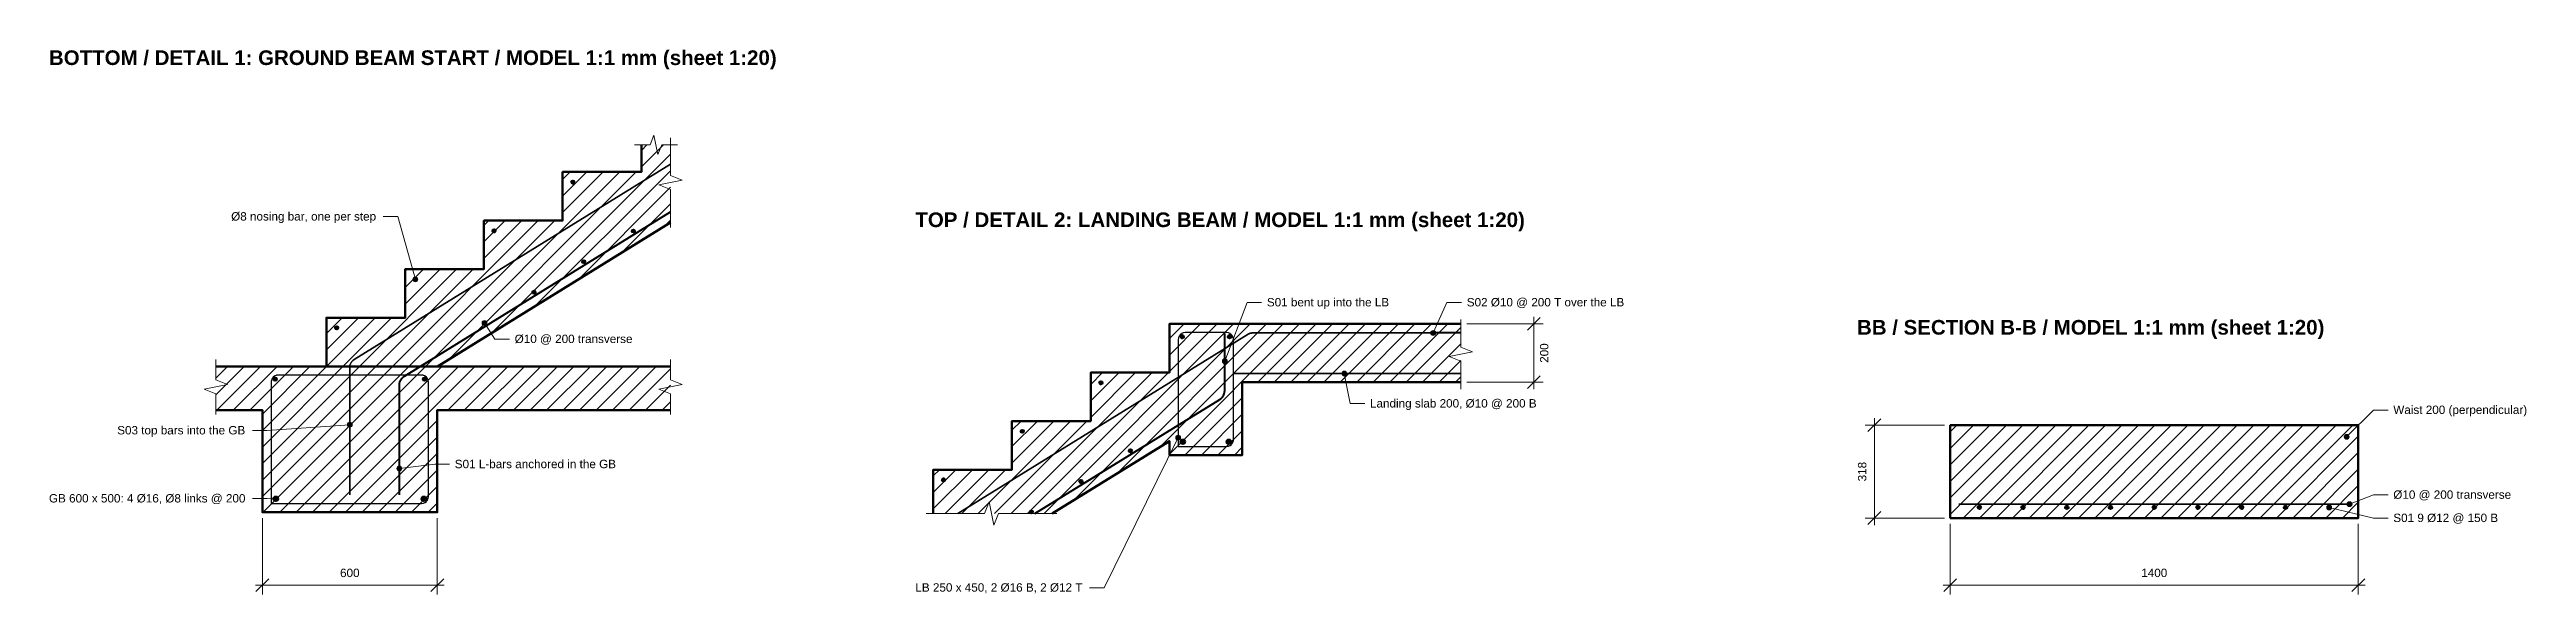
# Model space of a CAD drawing. Header units: millimetres. Extents: x 2 to 27661, y 0 to 4956.
# Drawn here: x 19164 to 27661, y 0 to 1868 of the extents above; entities that cross this region are included whole.
import ezdxf
from ezdxf.enums import TextEntityAlignment as Align

# ---------------------------------------------------------------- set-up
doc = ezdxf.new("R2010")
doc.units = ezdxf.units.MM
for name, color, linetype, lineweight, true_color in [('A-BORDER', 7, 'Continuous', 18, 0x6f8794), ('A-DIMS', 7, 'Continuous', 15, 0x46606d), ('A-TEXT', 7, 'Continuous', 15, 0x1b2a33), ('S-CONC', 7, 'Continuous', 50, 0x1f2d36), ('S-HATCH', 7, 'Continuous', 9, 0x9aa5aa), ('S-REBAR', 7, 'Continuous', 40, 0xb2361f)]:
    doc.layers.add(name, color=color, linetype=linetype, lineweight=lineweight, true_color=true_color)
doc.styles.add('STR_BOLD', font='arialbd.ttf')
doc.styles.add('STR_REGULAR', font='arial.ttf')

msp = doc.modelspace()

# ---------------------------------------------------------------- texts
at = {"layer": 'A-TEXT', "style": 'STR_BOLD'}
for s, p in [('BOTTOM / DETAIL 1: GROUND BEAM START / MODEL 1:1 mm (sheet 1:20)', (19162.4, 1815.3)), ('TOP / DETAIL 2: LANDING BEAM / MODEL 1:1 mm (sheet 1:20)', (22134.5, 1259.6)), ('BB / SECTION B-B / MODEL 1:1 mm (sheet 1:20)', (25364.7, 890.8))]:
    msp.add_text(s, height=50.26, dxfattribs=at).set_placement(p)

# ---------------------------------------------------------------- blocks, each defined once
blk = doc.blocks.new('2104_STAIR_STRAIGHT_BOTTOM')
at = {"layer": 'A-DIMS'}
h = blk.add_hatch(color=256, dxfattribs=at)
edge = h.paths.add_edge_path()
edge.add_arc((305, 298.3), 8.4, 0, 360)
h = blk.add_hatch(color=256, dxfattribs=at)
edge = h.paths.add_edge_path()
edge.add_arc((542, 148.9), 8.4, 0, 360)
h = blk.add_hatch(color=256, dxfattribs=at)
edge = h.paths.add_edge_path()
edge.add_arc((80, -200), 8.4, 0, 360)
h = blk.add_hatch(color=256, dxfattribs=at)
edge = h.paths.add_edge_path()
edge.add_arc((250, -350), 8.4, 0, 360)
h = blk.add_hatch(color=256, dxfattribs=at)
edge = h.paths.add_edge_path()
edge.add_arc((-174, -454), 8.4, 0, 360)
at = {"layer": 'S-REBAR'}
h = blk.add_hatch(color=256, dxfattribs=at)
edge = h.paths.add_edge_path()
edge.add_arc((845, 631.7), 5.6, 0, 360)
h = blk.add_hatch(color=256, dxfattribs=at)
edge = h.paths.add_edge_path()
edge.add_arc((575, 465), 5.6, 0, 360)
h = blk.add_hatch(color=256, dxfattribs=at)
edge = h.paths.add_edge_path()
edge.add_arc((1052.6, 464.1), 5.6, 0, 360)
h = blk.add_hatch(color=256, dxfattribs=at)
edge = h.paths.add_edge_path()
edge.add_arc((882.4, 359), 5.6, 0, 360)
h = blk.add_hatch(color=256, dxfattribs=at)
edge = h.paths.add_edge_path()
edge.add_arc((305, 298.3), 5.6, 0, 360)
h = blk.add_hatch(color=256, dxfattribs=at)
edge = h.paths.add_edge_path()
edge.add_arc((712.2, 254), 5.6, 0, 360)
h = blk.add_hatch(color=256, dxfattribs=at)
edge = h.paths.add_edge_path()
edge.add_arc((35, 131.7), 5.6, 0, 360)
h = blk.add_hatch(color=256, dxfattribs=at)
edge = h.paths.add_edge_path()
edge.add_arc((542, 148.9), 5.6, 0, 360)
h = blk.add_hatch(color=256, dxfattribs=at)
edge = h.paths.add_edge_path()
edge.add_arc((-176, -44), 6, 0, 360)
h = blk.add_hatch(color=256, dxfattribs=at)
edge = h.paths.add_edge_path()
edge.add_arc((336, -44), 6, 0, 360)
h = blk.add_hatch(color=256, dxfattribs=at)
edge = h.paths.add_edge_path()
edge.add_arc((-174, -454), 8, 0, 360)
h = blk.add_hatch(color=256, dxfattribs=at)
edge = h.paths.add_edge_path()
edge.add_arc((334, -454), 8, 0, 360)
at = {"layer": 'A-DIMS'}
for p, q in [((-220, -520), (-220, -782)), ((380, -520), (380, -782)), ((-244, -750), (404, -750))]:
    blk.add_line(p, q, dxfattribs=at)
at = {"layer": 'A-DIMS', "lineweight": 30}
for p, q in [((-242, -772), (-198, -728)), ((358, -772), (402, -728))]:
    blk.add_line(p, q, dxfattribs=at)
at = {"layer": 'A-DIMS'}
for points in [[(1204, 760), (1150, 760), (1136.7, 726.7), (1123.3, 793.3), (1110, 760), (1056, 760)], [(1180, 475.8), (1180, 605.9), (1140, 621.9), (1220, 637.9), (1180, 653.9), (1180, 784)], [(194.7, 513.6), (244.7, 513.6), (305, 298.3)], [(627.5, 93.6), (577.5, 93.6), (542, 148.9)], [(-380, 23.4), (-380, -46.7), (-340, -62.7), (-420, -78.7), (-380, -94.7), (-380, -164.7)], [(1180, -164.7), (1180, -94.7), (1140, -78.7), (1220, -62.7), (1180, -46.7), (1180, 23.4)], [(-254, -219.7), (-204, -219.7), (80, -200)], [(422, -335.5), (372, -335.5), (250, -350)], [(-254, -453.1), (-204, -453.1), (-174, -454)]]:
    blk.add_lwpolyline(points, dxfattribs=at)
for centre in [(305, 298.3), (542, 148.9), (80, -200), (250, -350), (-174, -454)]:
    blk.add_circle(centre, 8.4, dxfattribs=at)
at = {"layer": 'S-CONC'}
for points in [[(380.8, 0), (0, 0), (0, 166.7), (270, 166.7), (270, 333.3), (540, 333.3), (540, 500), (810, 500), (810, 666.7), (1080, 666.7), (1080, 760)], [(1180, 493.4), (380.8, 0)], [(1180, 0), (-380, 0)], [(-380, -150), (-220, -150), (-220, -500), (380, -500), (380, -150), (1180, -150)]]:
    blk.add_lwpolyline(points, dxfattribs=at)
at = {"layer": 'S-HATCH'}
for p, q in [((568.3, 115.8), (1180, 727.5)), ((1080, 684), (1156, 760)), ((1080, 740.6), (1099.4, 760)), ((339.4, 0), (1006.1, 666.7)), ((420.5, 24.6), (1062.6, 666.7)), ((716.1, 207), (1180, 670.9)), ((810, 527.2), (949.5, 666.7)), ((810, 583.7), (892.9, 666.7)), ((810, 640.3), (836.4, 666.7)), ((864, 298.3), (1180, 614.3)), ((1011.8, 389.5), (1180, 557.7)), ((226.3, 0), (726.3, 500)), ((282.8, 0), (782.8, 500)), ((540, 370.3), (669.7, 500)), ((540, 426.9), (613.1, 500)), ((540, 483.4), (556.6, 500)), ((1159.6, 480.8), (1180, 501.2)), ((113.1, 0), (446.5, 333.3)), ((169.7, 0), (503, 333.3)), ((270, 213.4), (389.9, 333.3)), ((270, 270), (333.3, 333.3)), ((270, 326.6), (276.8, 333.3)), ((0, 0), (166.7, 166.7)), ((0, 56.6), (110.1, 166.7)), ((0, 113.1), (53.5, 166.7)), ((56.6, 0), (223.2, 166.7)), ((-380, -97.2), (-282.8, 0)), ((-380, -40.6), (-339.4, 0)), ((-376.3, -150), (-226.3, 0)), ((-319.7, -150), (-169.7, 0)), ((-263.1, -150), (-113.1, 0)), ((-220, -446.3), (226.3, 0)), ((-220, -389.7), (169.7, 0)), ((-220, -333.1), (113.1, 0)), ((-220, -276.6), (56.6, 0)), ((-220, -220), (0, 0)), ((-220, -163.4), (-56.6, 0)), ((-217.2, -500), (282.8, 0)), ((-160.6, -500), (339.4, 0)), ((-104, -500), (396, 0)), ((-47.5, -500), (452.5, 0)), ((9.1, -500), (509.1, 0)), ((472.3, -150), (622.3, 0)), ((528.8, -150), (678.8, 0)), ((585.4, -150), (735.4, 0)), ((642, -150), (792, 0)), ((698.5, -150), (848.5, 0)), ((755.1, -150), (905.1, 0)), ((811.7, -150), (961.7, 0)), ((868.2, -150), (1018.2, 0)), ((924.8, -150), (1074.8, 0)), ((981.4, -150), (1131.4, 0)), ((415.7, -150), (565.7, 0)), ((1037.9, -150), (1180, -7.9)), ((1094.5, -150), (1180, -64.5)), ((1151.1, -150), (1180, -121.1)), ((65.7, -500), (380, -185.7)), ((122.3, -500), (380, -242.3)), ((178.8, -500), (380, -298.8)), ((235.4, -500), (380, -355.4)), ((292, -500), (380, -412)), ((348.5, -500), (380, -468.5))]:
    blk.add_line(p, q, dxfattribs=at)
at = {"layer": 'S-REBAR', "lineweight": 35}
blk.add_lwpolyline([(1180, 693.1), (94.4, 23), (94.4, 23), (94.3, 23), (94.2, 22.9), (94.2, 22.9), (94.1, 22.8), (94.1, 22.8), (90.5, 20.1), (90.4, 20.1), (90.3, 20), (90.2, 19.9), (90.1, 19.8), (90, 19.7), (89.9, 19.6), (86.9, 16.5), (86.8, 16.4), (86.7, 16.3), (86.7, 16.2), (86.6, 16.1), (86.5, 16), (86.4, 15.9), (84, 12.4), (84, 12.2), (83.9, 12.1), (83.8, 12), (83.7, 11.9), (83.7, 11.7), (83.6, 11.6), (81.9, 7.8), (81.8, 7.6), (81.8, 7.5), (81.7, 7.4), (81.7, 7.2), (81.6, 7.1), (81.6, 7), (80.5, 2.9), (80.5, 2.7), (80.5, 2.6), (80.4, 2.5), (80.4, 2.3), (80.4, 2.2), (80.4, 2), (80, -2.4), (80, -2.5), (80, -2.5), (80, -2.6), (80, -2.7), (80, -2.8), (80, -2.8), (80, -440)], dxfattribs=at)
at = {"layer": 'S-REBAR', "lineweight": 40}
blk.add_lwpolyline([(250, -440), (250, -64.6), (250, -64.5), (250, -64.5), (250, -64.4), (250, -64.3), (250, -64.2), (250, -64.1), (250.5, -58.8), (250.5, -58.6), (250.5, -58.5), (250.5, -58.3), (250.6, -58.1), (250.6, -58), (250.6, -57.8), (251.9, -52.9), (252, -52.7), (252, -52.6), (252.1, -52.4), (252.1, -52.2), (252.2, -52.1), (252.3, -51.9), (254.4, -47.3), (254.4, -47.1), (254.5, -47), (254.6, -46.8), (254.7, -46.7), (254.8, -46.5), (254.8, -46.4), (257.7, -42.2), (257.8, -42.1), (257.9, -41.9), (258, -41.8), (258.1, -41.7), (258.2, -41.5), (258.3, -41.4), (261.8, -37.7), (262, -37.6), (262.1, -37.5), (262.2, -37.4), (262.3, -37.3), (262.5, -37.2), (262.6, -37.1), (266.9, -33.9), (267, -33.8), (267, -33.8), (267.1, -33.7), (267.2, -33.7), (267.2, -33.6), (267.3, -33.6), (1180, 529.8)], dxfattribs=at)
at = {"layer": 'S-REBAR', "lineweight": 30}
blk.add_lwpolyline([(-190, -470), (325.7, -470), (325.8, -470), (325.9, -470), (326, -470), (326.1, -470), (326.2, -470), (326.3, -470), (331.7, -469.3), (331.9, -469.2), (332, -469.2), (332.2, -469.1), (332.4, -469.1), (332.5, -469), (332.7, -469), (337.5, -467), (337.7, -466.9), (337.8, -466.8), (338, -466.8), (338.1, -466.7), (338.3, -466.6), (338.4, -466.5), (342.6, -463.3), (342.7, -463.2), (342.8, -463.1), (342.9, -462.9), (343.1, -462.8), (343.2, -462.7), (343.3, -462.6), (346.5, -458.4), (346.6, -458.3), (346.7, -458.1), (346.8, -458), (346.8, -457.8), (346.9, -457.7), (347, -457.5), (349, -452.7), (349, -452.5), (349.1, -452.4), (349.1, -452.2), (349.2, -452), (349.2, -451.9), (349.3, -451.7), (350, -446.3), (350, -446.2), (350, -446.1), (350, -446), (350, -445.9), (350, -445.8), (350, -445.7), (350, -54.3), (350, -54.2), (350, -54.1), (350, -54), (350, -53.9), (350, -53.8), (350, -53.7), (349.3, -48.3), (349.2, -48.1), (349.2, -48), (349.1, -47.8), (349.1, -47.6), (349, -47.5), (349, -47.3), (347, -42.5), (346.9, -42.3), (346.8, -42.2), (346.8, -42), (346.7, -41.9), (346.6, -41.7), (346.5, -41.6), (343.3, -37.4), (343.2, -37.3), (343.1, -37.2), (342.9, -37.1), (342.8, -36.9), (342.7, -36.8), (342.6, -36.7), (338.4, -33.5), (338.3, -33.4), (338.1, -33.3), (338, -33.2), (337.8, -33.2), (337.7, -33.1), (337.5, -33), (332.7, -31), (332.5, -31), (332.4, -30.9), (332.2, -30.9), (332, -30.8), (331.9, -30.8), (331.7, -30.7), (326.3, -30), (326.2, -30), (326.1, -30), (326, -30), (325.9, -30), (325.8, -30), (325.7, -30), (-165.7, -30), (-165.8, -30), (-165.9, -30), (-166, -30), (-166.1, -30), (-166.2, -30), (-166.3, -30), (-171.7, -30.7), (-171.9, -30.8), (-172, -30.8), (-172.2, -30.9), (-172.4, -30.9), (-172.5, -31), (-172.7, -31), (-177.5, -33), (-177.7, -33.1), (-177.8, -33.2), (-178, -33.2), (-178.1, -33.3), (-178.3, -33.4), (-178.4, -33.5), (-182.6, -36.7), (-182.7, -36.8), (-182.8, -36.9), (-182.9, -37.1), (-183.1, -37.2), (-183.2, -37.3), (-183.3, -37.4), (-186.5, -41.6), (-186.6, -41.7), (-186.7, -41.9), (-186.8, -42), (-186.8, -42.2), (-186.9, -42.3), (-187, -42.5), (-189, -47.3), (-189, -47.5), (-189.1, -47.6), (-189.1, -47.8), (-189.2, -48), (-189.2, -48.1), (-189.3, -48.3), (-190, -53.7), (-190, -53.8), (-190, -53.9), (-190, -54), (-190, -54.1), (-190, -54.2), (-190, -54.3), (-190, -470)], dxfattribs=at)
at = {"layer": 'S-REBAR'}
for centre, radius in [((845, 631.7), 5.6), ((575, 465), 5.6), ((1052.6, 464.1), 5.6), ((882.4, 359), 5.6), ((305, 298.3), 5.6), ((712.2, 254), 5.6), ((35, 131.7), 5.6), ((542, 148.9), 5.6), ((-176, -44), 6), ((336, -44), 6), ((-174, -454), 8), ((334, -454), 8)]:
    blk.add_circle(centre, radius, dxfattribs=at)
at = {"layer": 'A-DIMS', "style": 'STR_REGULAR'}
blk.add_text('600', height=28.72, dxfattribs=at).set_placement((80, -722.4), align=Align.CENTER)
at = {"layer": 'A-TEXT', "style": 'STR_REGULAR'}
for s, p in [('Ø8 nosing bar, one per step', (-327.1, 500)), ('Ø10 @ 200 transverse', (645.5, 80)), ('S03 top bars into the GB', (-718, -233.3)), ('S01 L-bars anchored in the GB', (440, -349.1)), ('GB 600 x 500: 4 Ø16, Ø8 links @ 200', (-952.1, -466.7))]:
    blk.add_text(s, height=28.72, dxfattribs=at).set_placement(p)
blk = doc.blocks.new('2104_STAIR_STRAIGHT_TOP')
at = {"layer": 'A-DIMS'}
h = blk.add_hatch(color=256, dxfattribs=at)
edge = h.paths.add_edge_path()
edge.add_arc((5495, 2969), 8.4, 0, 360)
h = blk.add_hatch(color=256, dxfattribs=at)
edge = h.paths.add_edge_path()
edge.add_arc((4780, 2872), 8.4, 0, 360)
h = blk.add_hatch(color=256, dxfattribs=at)
edge = h.paths.add_edge_path()
edge.add_arc((5190, 2830), 8.4, 0, 360)
h = blk.add_hatch(color=256, dxfattribs=at)
edge = h.paths.add_edge_path()
edge.add_arc((4620, 2610), 8.4, 0, 360)
at = {"layer": 'S-REBAR'}
h = blk.add_hatch(color=256, dxfattribs=at)
edge = h.paths.add_edge_path()
edge.add_arc((4634, 2956), 6, 0, 360)
h = blk.add_hatch(color=256, dxfattribs=at)
edge = h.paths.add_edge_path()
edge.add_arc((4796, 2956), 6, 0, 360)
h = blk.add_hatch(color=256, dxfattribs=at)
edge = h.paths.add_edge_path()
edge.add_arc((4355, 2798.3), 5.6, 0, 360)
h = blk.add_hatch(color=256, dxfattribs=at)
edge = h.paths.add_edge_path()
edge.add_arc((4085, 2631.7), 5.6, 0, 360)
h = blk.add_hatch(color=256, dxfattribs=at)
edge = h.paths.add_edge_path()
edge.add_arc((4456.4, 2565.2), 5.6, 0, 360)
h = blk.add_hatch(color=256, dxfattribs=at)
edge = h.paths.add_edge_path()
edge.add_arc((4636, 2596), 8, 0, 360)
h = blk.add_hatch(color=256, dxfattribs=at)
edge = h.paths.add_edge_path()
edge.add_arc((4794, 2596), 8, 0, 360)
h = blk.add_hatch(color=256, dxfattribs=at)
edge = h.paths.add_edge_path()
edge.add_arc((3815, 2465), 5.6, 0, 360)
h = blk.add_hatch(color=256, dxfattribs=at)
edge = h.paths.add_edge_path()
edge.add_arc((4286.2, 2460.1), 5.6, 0, 360)
h = blk.add_hatch(color=256, dxfattribs=at)
edge = h.paths.add_edge_path()
edge.add_arc((4116, 2355.1), 5.6, 0, 360)
at = {"layer": 'A-DIMS'}
for p, q in [((5610, 3000), (5872, 3000)), ((5840, 2776), (5840, 3024)), ((5610, 2800), (5872, 2800))]:
    blk.add_line(p, q, dxfattribs=at)
at = {"layer": 'A-DIMS', "lineweight": 30}
for p, q in [((5818, 2978), (5862, 3022)), ((5818, 2778), (5862, 2822))]:
    blk.add_line(p, q, dxfattribs=at)
at = {"layer": 'A-DIMS'}
for points in [[(4906.3, 3073.6), (4856.3, 3073.6), (4780, 2872)], [(5592, 3073.6), (5542, 3073.6), (5495, 2969)], [(5590, 2776.7), (5590, 2871.8), (5550, 2887.8), (5630, 2903.8), (5590, 2919.8), (5590, 3015)], [(5260.1, 2726.9), (5210.1, 2726.9), (5190, 2830)], [(4316, 2095.6), (4366, 2095.6), (4620, 2610)], [(3756, 2350), (3956, 2350), (3972, 2390), (3988, 2310), (4004, 2350), (4204, 2350)]]:
    blk.add_lwpolyline(points, dxfattribs=at)
for centre in [(5495, 2969), (4780, 2872), (5190, 2830), (4620, 2610)]:
    blk.add_circle(centre, 8.4, dxfattribs=at)
at = {"layer": 'S-CONC'}
for points in [[(3780, 2350), (3780, 2500), (4050, 2500), (4050, 2666.7), (4320, 2666.7), (4320, 2833.3), (4590, 2833.3), (4590, 3000), (5590, 3000)], [(5590, 2800), (4840, 2800), (4840, 2550), (4590, 2550), (4590, 2598.3), (4187.8, 2350)]]:
    blk.add_lwpolyline(points, dxfattribs=at)
at = {"layer": 'S-HATCH'}
for p, q in [((4160.2, 2350), (4810.2, 3000)), ((4263.5, 2396.8), (4866.8, 3000)), ((4411.4, 2488), (4923.3, 3000)), ((4559.2, 2579.3), (4979.9, 3000)), ((4590, 2553.5), (5036.5, 3000)), ((4590, 2836.4), (4753.6, 3000)), ((4590, 2892.9), (4697.1, 3000)), ((4590, 2949.5), (4640.5, 3000)), ((4893, 2800), (5093, 3000)), ((4949.6, 2800), (5149.6, 3000)), ((5006.2, 2800), (5206.2, 3000)), ((5062.7, 2800), (5262.7, 3000)), ((5119.3, 2800), (5319.3, 3000)), ((5175.9, 2800), (5375.9, 3000)), ((5232.4, 2800), (5432.4, 3000)), ((5289, 2800), (5489, 3000)), ((5345.6, 2800), (5545.6, 3000)), ((5402.2, 2800), (5590, 2987.8)), ((5458.7, 2800), (5590, 2931.3)), ((4047.1, 2350), (4530.4, 2833.3)), ((4103.6, 2350), (4587, 2833.3)), ((4320, 2679.5), (4473.8, 2833.3)), ((4320, 2736.1), (4417.3, 2833.3)), ((4320, 2792.6), (4360.7, 2833.3)), ((5515.3, 2800), (5590, 2874.7)), ((5571.9, 2800), (5590, 2818.1)), ((4643, 2550), (4840, 2747)), ((3933.9, 2350), (4250.6, 2666.7)), ((3990.5, 2350), (4307.2, 2666.7)), ((4050, 2522.6), (4194, 2666.7)), ((4050, 2579.2), (4137.4, 2666.7)), ((4050, 2635.8), (4080.9, 2666.7)), ((4699.6, 2550), (4840, 2690.4)), ((4756.2, 2550), (4840, 2633.8)), ((4812.7, 2550), (4840, 2577.3)), ((3780, 2365.8), (3914.2, 2500)), ((3780, 2422.4), (3857.6, 2500)), ((3780, 2478.9), (3801.1, 2500)), ((3820.8, 2350), (3970.8, 2500)), ((3877.4, 2350), (4027.4, 2500))]:
    blk.add_line(p, q, dxfattribs=at)
at = {"layer": 'S-REBAR', "lineweight": 35}
for points in [[(5590, 2969), (4875.5, 2969), (4875.5, 2969), (4875.4, 2969), (4875.4, 2969), (4875.4, 2969), (4875.3, 2969), (4875.3, 2969), (4872.9, 2968.9), (4872.8, 2968.9), (4872.7, 2968.9), (4872.6, 2968.9), (4872.6, 2968.9), (4872.5, 2968.9), (4872.4, 2968.8), (4870.1, 2968.5), (4870.1, 2968.5), (4870, 2968.5), (4869.9, 2968.5), (4869.8, 2968.5), (4869.8, 2968.5), (4869.7, 2968.4), (4867.4, 2967.9), (4867.4, 2967.9), (4867.3, 2967.9), (4867.2, 2967.9), (4867.1, 2967.8), (4867.1, 2967.8), (4867, 2967.8), (4864.8, 2967.1), (4864.7, 2967), (4864.7, 2967), (4864.6, 2967), (4864.5, 2967), (4864.5, 2966.9), (4864.4, 2966.9), (4862.3, 2966), (4862.2, 2965.9), (4862.1, 2965.9), (4862.1, 2965.9), (4862, 2965.8), (4861.9, 2965.8), (4861.9, 2965.8), (4859.7, 2964.6), (4859.7, 2964.6), (4859.7, 2964.5), (4859.6, 2964.5), (4859.6, 2964.5), (4859.6, 2964.5), (4859.6, 2964.5), (3864.1, 2350)], [(5490, 2970), (5590, 2970)], [(4810, 2830), (5590, 2830)]]:
    blk.add_lwpolyline(points, dxfattribs=at)
at = {"layer": 'S-REBAR', "lineweight": 40}
blk.add_lwpolyline([(4128.7, 2350), (4762.7, 2741.3), (4762.8, 2741.4), (4762.8, 2741.4), (4762.9, 2741.5), (4763, 2741.5), (4763, 2741.6), (4763.1, 2741.6), (4767.4, 2744.8), (4767.5, 2744.9), (4767.7, 2745), (4767.8, 2745.1), (4767.9, 2745.2), (4768, 2745.3), (4768.2, 2745.5), (4771.7, 2749.1), (4771.8, 2749.3), (4771.9, 2749.4), (4772, 2749.5), (4772.1, 2749.6), (4772.2, 2749.8), (4772.3, 2749.9), (4775.2, 2754.1), (4775.2, 2754.3), (4775.3, 2754.4), (4775.4, 2754.6), (4775.5, 2754.7), (4775.6, 2754.9), (4775.6, 2755), (4777.7, 2759.7), (4777.8, 2759.8), (4777.9, 2760), (4777.9, 2760.1), (4778, 2760.3), (4778, 2760.4), (4778.1, 2760.6), (4779.4, 2765.5), (4779.4, 2765.7), (4779.4, 2765.9), (4779.5, 2766), (4779.5, 2766.2), (4779.5, 2766.4), (4779.5, 2766.5), (4780, 2771.8), (4780, 2771.9), (4780, 2772), (4780, 2772.1), (4780, 2772.2), (4780, 2772.3), (4780, 2772.4), (4780, 2967)], dxfattribs=at)
at = {"layer": 'S-REBAR', "lineweight": 30}
blk.add_lwpolyline([(4620, 2580), (4785.7, 2580), (4785.8, 2580), (4785.9, 2580), (4786, 2580), (4786.1, 2580), (4786.2, 2580), (4786.3, 2580), (4791.7, 2580.7), (4791.9, 2580.8), (4792, 2580.8), (4792.2, 2580.9), (4792.4, 2580.9), (4792.5, 2581), (4792.7, 2581), (4797.5, 2583), (4797.7, 2583.1), (4797.8, 2583.2), (4798, 2583.2), (4798.1, 2583.3), (4798.3, 2583.4), (4798.4, 2583.5), (4802.6, 2586.7), (4802.7, 2586.8), (4802.8, 2586.9), (4802.9, 2587.1), (4803.1, 2587.2), (4803.2, 2587.3), (4803.3, 2587.4), (4806.5, 2591.6), (4806.6, 2591.7), (4806.7, 2591.9), (4806.8, 2592), (4806.8, 2592.2), (4806.9, 2592.3), (4807, 2592.5), (4809, 2597.3), (4809, 2597.5), (4809.1, 2597.6), (4809.1, 2597.8), (4809.2, 2598), (4809.2, 2598.1), (4809.3, 2598.3), (4810, 2603.7), (4810, 2603.8), (4810, 2603.9), (4810, 2604), (4810, 2604.1), (4810, 2604.2), (4810, 2604.3), (4810, 2945.7), (4810, 2945.8), (4810, 2945.9), (4810, 2946), (4810, 2946.1), (4810, 2946.2), (4810, 2946.3), (4809.3, 2951.7), (4809.2, 2951.9), (4809.2, 2952), (4809.1, 2952.2), (4809.1, 2952.4), (4809, 2952.5), (4809, 2952.7), (4807, 2957.5), (4806.9, 2957.7), (4806.8, 2957.8), (4806.8, 2958), (4806.7, 2958.1), (4806.6, 2958.3), (4806.5, 2958.4), (4803.3, 2962.6), (4803.2, 2962.7), (4803.1, 2962.8), (4802.9, 2962.9), (4802.8, 2963.1), (4802.7, 2963.2), (4802.6, 2963.3), (4798.4, 2966.5), (4798.3, 2966.6), (4798.1, 2966.7), (4798, 2966.8), (4797.8, 2966.8), (4797.7, 2966.9), (4797.5, 2967), (4792.7, 2969), (4792.5, 2969), (4792.4, 2969.1), (4792.2, 2969.1), (4792, 2969.2), (4791.9, 2969.2), (4791.7, 2969.3), (4786.3, 2970), (4786.2, 2970), (4786.1, 2970), (4786, 2970), (4785.9, 2970), (4785.8, 2970), (4785.7, 2970), (4644.3, 2970), (4644.2, 2970), (4644.1, 2970), (4644, 2970), (4643.9, 2970), (4643.8, 2970), (4643.7, 2970), (4638.3, 2969.3), (4638.1, 2969.2), (4638, 2969.2), (4637.8, 2969.1), (4637.6, 2969.1), (4637.5, 2969), (4637.3, 2969), (4632.5, 2967), (4632.3, 2966.9), (4632.2, 2966.8), (4632, 2966.8), (4631.9, 2966.7), (4631.7, 2966.6), (4631.6, 2966.5), (4627.4, 2963.3), (4627.3, 2963.2), (4627.2, 2963.1), (4627.1, 2962.9), (4626.9, 2962.8), (4626.8, 2962.7), (4626.7, 2962.6), (4623.5, 2958.4), (4623.4, 2958.3), (4623.3, 2958.1), (4623.2, 2958), (4623.2, 2957.8), (4623.1, 2957.7), (4623, 2957.5), (4621, 2952.7), (4621, 2952.5), (4620.9, 2952.4), (4620.9, 2952.2), (4620.8, 2952), (4620.8, 2951.9), (4620.7, 2951.7), (4620, 2946.3), (4620, 2946.2), (4620, 2946.1), (4620, 2946), (4620, 2945.9), (4620, 2945.8), (4620, 2945.7), (4620, 2580)], dxfattribs=at)
at = {"layer": 'S-REBAR'}
for centre, radius in [((4634, 2956), 6), ((4796, 2956), 6), ((4355, 2798.3), 5.6), ((4085, 2631.7), 5.6), ((4456.4, 2565.2), 5.6), ((4636, 2596), 8), ((4794, 2596), 8), ((3815, 2465), 5.6), ((4286.2, 2460.1), 5.6), ((4116, 2355.1), 5.6)]:
    blk.add_circle(centre, radius, dxfattribs=at)
at = {"layer": 'A-DIMS', "style": 'STR_REGULAR'}
blk.add_text('200', height=28.72, rotation=90, dxfattribs=at).set_placement((5890, 2900), align=Align.CENTER)
at = {"layer": 'A-TEXT', "style": 'STR_REGULAR'}
for s, p in [('S01 bent up into the LB', (4924.3, 3060)), ('S02 Ø10 @ 200 T over the LB', (5610, 3060)), ('Landing slab 200, Ø10 @ 200 B', (5278.1, 2713.3)), ('LB 250 x 450, 2 Ø16 B, 2 Ø12 T', (3718.5, 2082))]:
    blk.add_text(s, height=28.72, dxfattribs=at).set_placement(p)
blk = doc.blocks.new('2104_STAIR_STRAIGHT_BB')
at = {"layer": 'A-DIMS'}
h = blk.add_hatch(color=256, dxfattribs=at)
edge = h.paths.add_edge_path()
edge.add_arc((1360, 1793.3), 8.4, 0, 360)
h = blk.add_hatch(color=256, dxfattribs=at)
edge = h.paths.add_edge_path()
edge.add_arc((1300, 1551.4), 8.4, 0, 360)
h = blk.add_hatch(color=256, dxfattribs=at)
edge = h.paths.add_edge_path()
edge.add_arc((1370, 1562.4), 8.4, 0, 360)
at = {"layer": 'S-REBAR'}
h = blk.add_hatch(color=256, dxfattribs=at)
edge = h.paths.add_edge_path()
edge.add_arc((100, 1551.4), 6, 0, 360)
h = blk.add_hatch(color=256, dxfattribs=at)
edge = h.paths.add_edge_path()
edge.add_arc((250, 1551.4), 6, 0, 360)
h = blk.add_hatch(color=256, dxfattribs=at)
edge = h.paths.add_edge_path()
edge.add_arc((400, 1551.4), 6, 0, 360)
h = blk.add_hatch(color=256, dxfattribs=at)
edge = h.paths.add_edge_path()
edge.add_arc((550, 1551.4), 6, 0, 360)
h = blk.add_hatch(color=256, dxfattribs=at)
edge = h.paths.add_edge_path()
edge.add_arc((700, 1551.4), 6, 0, 360)
h = blk.add_hatch(color=256, dxfattribs=at)
edge = h.paths.add_edge_path()
edge.add_arc((850, 1551.4), 6, 0, 360)
h = blk.add_hatch(color=256, dxfattribs=at)
edge = h.paths.add_edge_path()
edge.add_arc((1000, 1551.4), 6, 0, 360)
h = blk.add_hatch(color=256, dxfattribs=at)
edge = h.paths.add_edge_path()
edge.add_arc((1150, 1551.4), 6, 0, 360)
h = blk.add_hatch(color=256, dxfattribs=at)
edge = h.paths.add_edge_path()
edge.add_arc((1300, 1551.4), 6, 0, 360)
at = {"layer": 'A-DIMS'}
for p, q in [((-20, 1833.3), (-292, 1833.3)), ((-260, 1491), (-260, 1857.3)), ((-20, 1515), (-292, 1515)), ((0, 1495), (0, 1253)), ((1400, 1495), (1400, 1253)), ((-24, 1285), (1424, 1285))]:
    blk.add_line(p, q, dxfattribs=at)
at = {"layer": 'A-DIMS', "lineweight": 30}
for p, q in [((-282, 1811.3), (-238, 1855.3)), ((-282, 1493), (-238, 1537)), ((-22, 1263), (22, 1307)), ((1378, 1263), (1422, 1307))]:
    blk.add_line(p, q, dxfattribs=at)
at = {"layer": 'A-DIMS'}
for points in [[(1502, 1885.4), (1452, 1885.4), (1360, 1793.3)], [(1502, 1514.8), (1452, 1514.8), (1300, 1551.4)], [(1502, 1594.6), (1452, 1594.6), (1370, 1562.4)]]:
    blk.add_lwpolyline(points, dxfattribs=at)
for centre in [(1360, 1793.3), (1300, 1551.4), (1370, 1562.4)]:
    blk.add_circle(centre, 8.4, dxfattribs=at)
at = {"layer": 'S-CONC'}
blk.add_lwpolyline([(0, 1515), (1400, 1515), (1400, 1833.3), (0, 1833.3)], close=True, dxfattribs=at)
at = {"layer": 'S-HATCH'}
for p, q in [((0, 1527.4), (306, 1833.3)), ((0, 1583.9), (249.4, 1833.3)), ((0, 1640.5), (192.8, 1833.3)), ((0, 1697.1), (136.3, 1833.3)), ((0, 1753.6), (79.7, 1833.3)), ((0, 1810.2), (23.1, 1833.3)), ((44.2, 1515), (362.6, 1833.3)), ((100.8, 1515), (419.1, 1833.3)), ((157.3, 1515), (475.7, 1833.3)), ((213.9, 1515), (532.3, 1833.3)), ((270.5, 1515), (588.8, 1833.3)), ((327, 1515), (645.4, 1833.3)), ((383.6, 1515), (702, 1833.3)), ((440.2, 1515), (758.5, 1833.3)), ((496.7, 1515), (815.1, 1833.3)), ((553.3, 1515), (871.7, 1833.3)), ((609.9, 1515), (928.2, 1833.3)), ((666.4, 1515), (984.8, 1833.3)), ((723, 1515), (1041.4, 1833.3)), ((779.6, 1515), (1097.9, 1833.3)), ((836.1, 1515), (1154.5, 1833.3)), ((892.7, 1515), (1211.1, 1833.3)), ((949.3, 1515), (1267.6, 1833.3)), ((1005.8, 1515), (1324.2, 1833.3)), ((1062.4, 1515), (1380.8, 1833.3)), ((1119, 1515), (1400, 1796)), ((1175.6, 1515), (1400, 1739.4)), ((1232.1, 1515), (1400, 1682.8)), ((1288.7, 1515), (1400, 1626.3)), ((1345.3, 1515), (1400, 1569.7))]:
    blk.add_line(p, q, dxfattribs=at)
at = {"layer": 'S-REBAR', "lineweight": 35}
blk.add_lwpolyline([(30, 1562.4), (1370, 1562.4)], dxfattribs=at)
at = {"layer": 'S-REBAR'}
for centre in [(100, 1551.4), (250, 1551.4), (400, 1551.4), (550, 1551.4), (700, 1551.4), (850, 1551.4), (1000, 1551.4), (1150, 1551.4), (1300, 1551.4)]:
    blk.add_circle(centre, 6, dxfattribs=at)
at = {"layer": 'A-DIMS', "style": 'STR_REGULAR'}
blk.add_text('318', height=28.72, rotation=90, dxfattribs=at).set_placement((-287.6, 1674.1), align=Align.CENTER)
blk.add_text('1400', height=28.72, dxfattribs=at).set_placement((700, 1312.6), align=Align.CENTER)
at = {"layer": 'A-TEXT', "style": 'STR_REGULAR'}
for s, p in [('Waist 200 (perpendicular)', (1520, 1871.8)), ('Ø10 @ 200 transverse', (1520, 1581)), ('S01 9 Ø12 @ 150 B', (1520, 1501.2))]:
    blk.add_text(s, height=28.72, dxfattribs=at).set_placement(p)

# ---------------------------------------------------------------- block references
at = {"layer": 'A-BORDER'}
for name, p in [('2104_STAIR_STRAIGHT_BOTTOM', (20114.5, 782)), ('2104_STAIR_STRAIGHT_TOP', (18416, -2072.4)), ('2104_STAIR_STRAIGHT_BB', (25684.3, -1253))]:
    msp.add_blockref(name, p, dxfattribs=at)

msp.set_redraw_order([(e.dxf.handle, doc.entitydb.next_handle()) for e in msp.query("TEXT MTEXT ATTDEF DIMENSION ARC_DIMENSION")])  # texts and dimensions are drawn at this point

doc.saveas('drawing.dxf')
